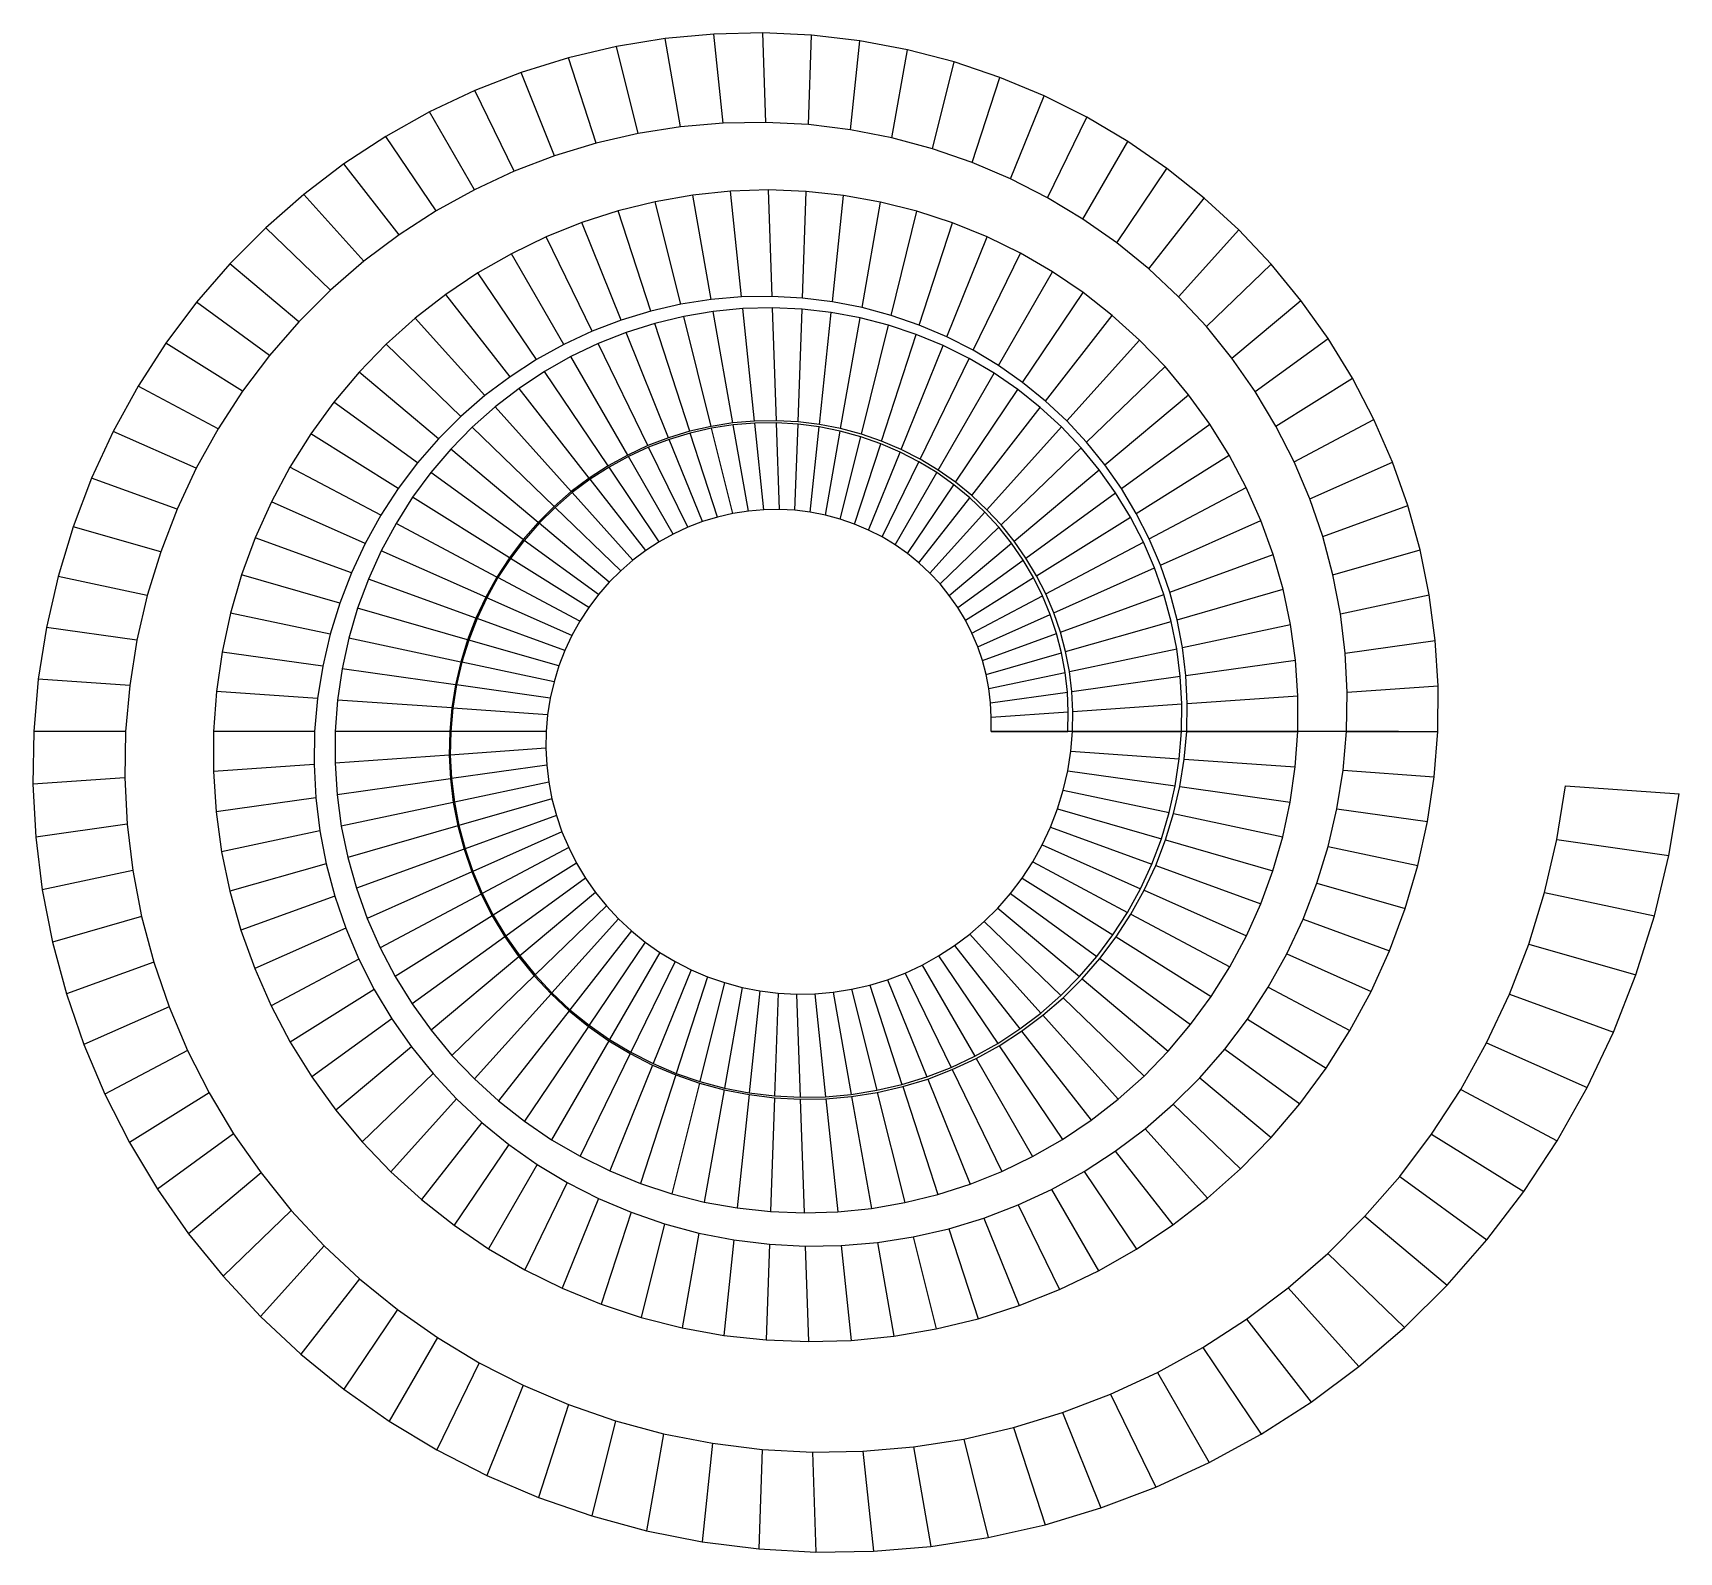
# Model space of a CAD drawing. Header units: metres. Extents: x -3.7 to 4.38, y -4.03 to 3.43.
import ezdxf

# ---------------------------------------------------------------- set-up
doc = ezdxf.new("R2010")
doc.units = ezdxf.units.M
for name, color, linetype in [('Fill', 3, 'CONTINUOUS'), ('Inner', 2, 'CONTINUOUS'), ('Outer', 1, 'CONTINUOUS')]:
    doc.layers.add(name, color=color, linetype=linetype)

msp = doc.modelspace()

# ---------------------------------------------------------------- linework, layer by layer
at = {"layer": 'Fill'}
for p, q in [((-0.5232, 2.9671), (-0.5995, 3.3997)), ((-0.3138, 2.9851), (-0.3597, 3.422)), ((-0.1044, 2.9886), (-0.1197, 3.4275)), ((0.104, 2.9774), (0.1193, 3.4164)), ((-0.7316, 2.9343), (-0.8379, 3.3607)), ((0.3103, 2.9519), (0.3562, 3.3887)), ((0.5135, 2.9121), (0.5898, 3.3448)), ((-1.1414, 2.825), (-1.3061, 3.2328)), ((-0.938, 2.8869), (-1.0739, 3.305)), ((0.7127, 2.8585), (0.819, 3.2849)), ((0.907, 2.7914), (1.0428, 3.2094)), ((-1.3406, 2.7487), (-1.5336, 3.1443)), ((1.0954, 2.7111), (1.2601, 3.1189)), ((-1.5348, 2.6584), (-1.755, 3.0398)), ((1.277, 2.6183), (1.4699, 3.0138)), ((-1.723, 2.5544), (-1.9694, 2.9198)), ((1.4511, 2.5134), (1.6713, 2.8947)), ((-1.9041, 2.4371), (-2.1756, 2.7847)), ((1.6169, 2.3971), (1.8632, 2.7624)), ((-2.0772, 2.3069), (-2.3726, 2.6351)), ((-0.5226, 2.0959), (-0.6481, 2.5995)), ((-0.3737, 2.1193), (-0.464, 2.6316)), ((-0.2241, 2.1322), (-0.2786, 2.6506)), ((-0.0745, 2.1347), (-0.0928, 2.6568)), ((0.0743, 2.1267), (0.0925, 2.6499)), ((0.2216, 2.1085), (0.2764, 2.6302)), ((0.3668, 2.0801), (0.4581, 2.5978)), ((1.7735, 2.27), (2.0449, 2.6174)), ((-0.67, 2.0621), (-0.83, 2.5545)), ((0.5091, 2.0418), (0.6365, 2.5529)), ((-2.2414, 2.1645), (-2.5594, 2.4715)), ((-0.9576, 1.9634), (-1.1836, 2.4267)), ((-0.8153, 2.0178), (-1.0088, 2.4969)), ((0.6478, 1.9938), (0.8109, 2.4958)), ((0.7824, 1.9365), (0.9805, 2.4269)), ((1.9203, 2.1328), (2.2156, 2.4607)), ((-1.0963, 1.8989), (-1.3535, 2.3443)), ((0.9122, 1.8702), (1.1445, 2.3465)), ((-2.3959, 2.0104), (-2.7349, 2.2948)), ((2.0567, 1.9862), (2.3744, 2.293)), ((-1.2307, 1.8246), (-1.5176, 2.25)), ((1.0365, 1.7953), (1.302, 2.2552)), ((-2.5398, 1.8452), (-2.8982, 2.1057)), ((-1.36, 1.7408), (-1.6752, 2.1442)), ((1.1549, 1.7122), (1.4524, 2.1533)), ((2.1821, 1.831), (2.5207, 2.1152)), ((-1.4837, 1.6478), (-1.8255, 2.0274)), ((-0.3733, 1.4971), (-0.5077, 2.0365)), ((-0.2669, 1.5138), (-0.3634, 2.0607)), ((-0.1601, 1.523), (-0.2181, 2.0748)), ((-0.0532, 1.5248), (-0.0726, 2.0786)), ((0.053, 1.5191), (0.0724, 2.0723)), ((0.1583, 1.506), (0.2161, 2.056)), ((0.262, 1.4858), (0.3579, 2.0297)), ((1.2668, 1.6214), (1.595, 2.0414)), ((-0.5823, 1.4413), (-0.7909, 1.9577)), ((-0.4786, 1.4729), (-0.6505, 2.0021)), ((0.3636, 1.4584), (0.4971, 1.9937)), ((0.4627, 1.4242), (0.633, 1.9481)), ((-2.6723, 1.6698), (-3.0486, 1.9049)), ((-1.601, 1.5461), (-1.9676, 1.9001)), ((-0.684, 1.4024), (-0.9283, 1.9034)), ((0.5589, 1.3832), (0.765, 1.8934)), ((1.3717, 1.5234), (1.729, 1.9202)), ((2.2959, 1.6681), (2.6539, 1.9282)), ((-0.7831, 1.3563), (-1.062, 1.8394)), ((0.6516, 1.3359), (0.8924, 1.8298)), ((1.4691, 1.4187), (1.8539, 1.7903)), ((-1.7113, 1.436), (-2.1008, 1.7628)), ((-0.8791, 1.3033), (-1.1912, 1.7661)), ((0.7404, 1.2824), (1.0147, 1.7576)), ((2.3977, 1.4982), (2.7734, 1.733)), ((-2.7927, 1.4849), (-3.185, 1.6935)), ((-1.8141, 1.318), (-2.2244, 1.6161)), ((-0.9715, 1.2434), (-1.3154, 1.6836)), ((0.8249, 1.223), (1.1313, 1.6773)), ((1.5586, 1.3079), (1.9692, 1.6524)), ((-1.0598, 1.177), (-1.4339, 1.5925)), ((0.9049, 1.1582), (1.2417, 1.5893)), ((-2.9003, 1.2913), (-3.3069, 1.4723)), ((-1.9088, 1.1927), (-2.3378, 1.4608)), ((-1.1436, 1.1043), (-1.546, 1.4929)), ((-0.3418, 1.0521), (-0.4758, 1.4642)), ((-0.2666, 1.0693), (-0.371, 1.4879)), ((-0.1907, 1.0813), (-0.2652, 1.5041)), ((-0.1143, 1.0879), (-0.159, 1.5128)), ((-0.038, 1.0891), (-0.0529, 1.5141)), ((0.0379, 1.0851), (0.0527, 1.508)), ((0.1131, 1.0757), (0.1571, 1.4946)), ((0.1871, 1.0613), (0.2599, 1.474)), ((0.9798, 1.0881), (1.3453, 1.4941)), ((1.6399, 1.1915), (2.0743, 1.5071)), ((2.4871, 1.3224), (2.8787, 1.5306)), ((-1.2224, 1.0257), (-1.6512, 1.3855)), ((-0.4886, 1.0017), (-0.6803, 1.3948)), ((-0.4159, 1.0295), (-0.579, 1.4332)), ((0.2597, 1.0417), (0.3606, 1.4463)), ((0.3305, 1.0173), (0.4587, 1.4119)), ((1.0494, 1.0133), (1.4417, 1.3923)), ((-1.9948, 1.0606), (-2.4404, 1.2976)), ((-0.6279, 0.9309), (-0.8747, 1.2968)), ((-0.5593, 0.9688), (-0.779, 1.3493)), ((0.3992, 0.988), (0.5538, 1.3708)), ((0.4654, 0.9542), (0.6454, 1.3234)), ((1.7126, 1.0702), (2.1688, 1.3552)), ((2.5636, 1.1414), (2.9693, 1.322)), ((-2.9944, 1.0899), (-3.4134, 1.2424)), ((-1.2958, 0.9415), (-1.7489, 1.2706)), ((-0.6939, 0.8882), (-0.9669, 1.2375)), ((0.5288, 0.916), (0.7332, 1.2699)), ((1.1133, 0.9342), (1.5305, 1.2843)), ((-1.3634, 0.8519), (-1.8386, 1.1489)), ((-0.757, 0.8407), (-1.055, 1.1717)), ((0.5892, 0.8736), (0.8166, 1.2106)), ((0.6463, 0.8273), (0.8953, 1.1459)), ((1.1714, 0.8511), (1.6113, 1.1707)), ((1.7765, 0.9446), (2.2522, 1.1975)), ((-2.0716, 0.9223), (-2.5316, 1.1271)), ((-0.8168, 0.7888), (-1.1386, 1.0995)), ((0.6998, 0.7772), (0.969, 1.0762)), ((1.2233, 0.7644), (1.6836, 1.0521)), ((2.6272, 0.9562), (3.045, 1.1083)), ((-3.0746, 0.8816), (-3.504, 1.0048)), ((-1.4248, 0.7576), (-1.9198, 1.0208)), ((-0.8731, 0.7326), (-1.2172, 1.0214)), ((0.7495, 0.7238), (1.0374, 1.0018)), ((1.8312, 0.8153), (2.3242, 1.0348)), ((-2.1389, 0.7785), (-2.6109, 0.9503)), ((-0.9256, 0.6725), (-1.2905, 0.9376)), ((0.7952, 0.6673), (1.1001, 0.9231)), ((1.2689, 0.6747), (1.7474, 0.9291)), ((2.6774, 0.7677), (3.1054, 0.8905)), ((-1.4797, 0.6588), (-1.9921, 0.8869)), ((-0.9739, 0.6085), (-1.3581, 0.8486)), ((0.8367, 0.6079), (1.157, 0.8406)), ((1.8765, 0.683), (2.3846, 0.8679)), ((-3.1404, 0.6675), (-3.5782, 0.7606)), ((-2.1962, 0.6297), (-2.6778, 0.7679)), ((-1.5278, 0.5561), (-2.055, 0.748)), ((-1.0177, 0.5411), (-1.4195, 0.7547)), ((0.8738, 0.546), (1.2077, 0.7547)), ((1.308, 0.5823), (1.8021, 0.8024)), ((-1.0569, 0.4706), (-1.4743, 0.6564)), ((0.9064, 0.4819), (1.2521, 0.6658)), ((1.3404, 0.4879), (1.8478, 0.6725)), ((1.9125, 0.5484), (2.433, 0.6976)), ((2.7143, 0.5769), (3.1504, 0.6696)), ((-2.2431, 0.4768), (-2.732, 0.5807)), ((-1.5687, 0.4498), (-2.1082, 0.6045)), ((0.9343, 0.416), (1.2901, 0.5744)), ((-3.1912, 0.4485), (-3.6353, 0.5109)), ((-1.0913, 0.3972), (-1.5224, 0.5541)), ((1.366, 0.3917), (1.8841, 0.5403)), ((1.9388, 0.4121), (2.4693, 0.5249)), ((-1.6022, 0.3406), (-2.1514, 0.4573)), ((-1.1205, 0.3213), (-1.5633, 0.4483)), ((0.9574, 0.3485), (1.3214, 0.4809)), ((1.3849, 0.2944), (1.9111, 0.4062)), ((2.7377, 0.3848), (3.1799, 0.4469)), ((-2.2794, 0.3204), (-2.7732, 0.3897)), ((-1.1445, 0.2433), (-1.5969, 0.3394)), ((0.9757, 0.2798), (1.346, 0.3859)), ((1.9555, 0.2748), (2.4934, 0.3504)), ((-3.2267, 0.2256), (-3.6751, 0.257)), ((-1.6282, 0.2288), (-2.1843, 0.307)), ((0.9892, 0.2103), (1.3638, 0.2899)), ((1.3968, 0.1963), (1.9285, 0.271)), ((-2.3048, 0.1612), (-2.801, 0.1959)), ((-1.163, 0.1634), (-1.6228, 0.2281)), ((0.9977, 0.1402), (1.3748, 0.1932)), ((1.9625, 0.1372), (2.5053, 0.1752)), ((2.7476, 0.1921), (3.1937, 0.2233)), ((-1.6463, 0.1151), (-2.2067, 0.1543)), ((-1.1759, 0.0822), (-1.641, 0.1148)), ((1.0013, 0.07), (1.379, 0.0964)), ((1.4018, 0.098), (1.9364, 0.1354)), ((-3.2467, 0), (-3.6972, 0)), ((-2.3191, 0), (-2.8152, 0)), ((-1.6565, 0), (-2.2184, 0)), ((-1.1832, 0), (-1.6513, 0)), ((1, 0), (1.3765, 0)), ((1.4, 0), (1.9348, 0)), ((1.96, 0), (2.5049, 0)), ((2.744, 0), (3.1919, 0)), ((-1.6587, -0.116), (-2.2192, -0.1552)), ((-1.1848, -0.0828), (-1.6535, -0.1156)), ((1.3914, -0.0973), (1.9238, -0.1345)), ((1.9479, -0.1362), (2.4923, -0.1743)), ((-3.251, -0.2273), (-3.7015, -0.2588)), ((-2.3221, -0.1624), (-2.8158, -0.1969)), ((-1.6527, -0.2323), (-2.2093, -0.3105)), ((-1.1805, -0.1659), (-1.6476, -0.2316)), ((1.376, -0.1934), (1.9035, -0.2675)), ((2.7271, -0.1907), (3.1747, -0.222)), ((-1.1704, -0.2488), (-1.6335, -0.3472)), ((1.3541, -0.2878), (1.874, -0.3983)), ((1.9265, -0.2707), (2.4676, -0.3468)), ((3.8179, -0.267), (4.376, -0.306)), ((-2.3138, -0.3252), (-2.8026, -0.3939)), ((-1.6386, -0.3483), (-2.1884, -0.4652)), ((-1.1545, -0.3311), (-1.6114, -0.462)), ((1.3258, -0.3802), (1.8356, -0.5263)), ((1.8958, -0.403), (2.4311, -0.5167)), ((2.6971, -0.379), (3.1421, -0.4416)), ((-3.2393, -0.4553), (-3.6876, -0.5183)), ((-1.6163, -0.4635), (-2.1566, -0.6184)), ((-1.1328, -0.4123), (-1.5811, -0.5755)), ((1.2912, -0.47), (1.7884, -0.6509)), ((-2.294, -0.4876), (-2.7757, -0.59)), ((-1.1054, -0.4922), (-1.5428, -0.6869)), ((1.2506, -0.5568), (1.7329, -0.7715)), ((1.8561, -0.5322), (2.3829, -0.6833)), ((2.6541, -0.5641), (3.0945, -0.6577)), ((3.7759, -0.5307), (4.3258, -0.608)), ((-1.586, -0.5772), (-2.1142, -0.7695)), ((-1.0724, -0.5702), (-1.4967, -0.7958)), ((-1.0339, -0.646), (-1.4429, -0.9016)), ((1.2042, -0.6403), (1.6693, -0.8876)), ((-3.2116, -0.6826), (-3.6556, -0.777)), ((-2.2629, -0.6489), (-2.735, -0.7843)), ((-1.5476, -0.689), (-2.0611, -0.9177)), ((-0.99, -0.7193), (-1.3815, -1.0037)), ((1.1523, -0.72), (1.5979, -0.9985)), ((1.8077, -0.6579), (2.3233, -0.8456)), ((-1.5014, -0.7983), (-1.9976, -1.0622)), ((-0.9409, -0.7895), (-1.313, -1.1017)), ((1.0951, -0.7957), (1.5193, -1.1038)), ((1.7508, -0.7795), (2.2528, -1.003)), ((2.5986, -0.7451), (3.0321, -0.8694)), ((3.7157, -0.7898), (4.2551, -0.9044)), ((-2.2204, -0.8081), (-2.6808, -0.9757)), ((-0.8869, -0.8564), (-1.2374, -1.195)), ((1.0331, -0.8669), (1.4337, -1.2031)), ((-3.168, -0.9084), (-3.6056, -1.0339)), ((-2.1667, -0.9647), (-2.6132, -1.1635)), ((-1.4474, -0.9045), (-1.924, -1.2023)), ((-0.8281, -0.9196), (-1.1553, -1.2831)), ((0.9665, -0.9333), (1.3418, -1.2957)), ((1.6859, -0.8964), (2.1716, -1.1547)), ((2.5308, -0.9211), (2.9553, -1.0757)), ((-1.386, -1.007), (-1.8406, -1.3372)), ((-0.7647, -0.9788), (-1.0668, -1.3655)), ((-0.6972, -1.0336), (-0.9725, -1.4418)), ((0.8957, -0.9948), (1.2439, -1.3815)), ((1.6132, -1.008), (2.0803, -1.2999)), ((3.638, -1.0432), (4.1643, -1.1941)), ((-2.1019, -1.1176), (-2.5324, -1.3465)), ((-1.3173, -1.1053), (-1.7476, -1.4664)), ((-0.6257, -1.0838), (-0.8727, -1.5116)), ((-0.5507, -1.129), (-0.7679, -1.5744)), ((0.7429, -1.1015), (1.0325, -1.5307)), ((0.821, -1.0509), (1.1406, -1.4599)), ((1.5332, -1.1139), (1.9794, -1.4381)), ((2.4512, -1.0913), (2.8647, -1.2754)), ((-3.1085, -1.1314), (-3.5375, -1.2875)), ((-1.2416, -1.199), (-1.6456, -1.5892)), ((-0.4723, -1.169), (-0.6586, -1.63)), ((-0.3911, -1.2036), (-0.5452, -1.6779)), ((0.5781, -1.1852), (0.8038, -1.6481)), ((0.6618, -1.1463), (0.92, -1.5935)), ((-2.0264, -1.2662), (-2.4388, -1.5239)), ((-1.1593, -1.2875), (-1.535, -1.7048)), ((-0.3073, -1.2326), (-0.4283, -1.718)), ((-0.2214, -1.2557), (-0.3086, -1.7499)), ((-0.1338, -1.2728), (-0.1864, -1.7734)), ((-0.0448, -1.2839), (-0.0625, -1.7884)), ((0.045, -1.2887), (0.0627, -1.7947)), ((0.1353, -1.2872), (0.1884, -1.7923)), ((0.2256, -1.2794), (0.314, -1.781)), ((0.3155, -1.2653), (0.439, -1.7609)), ((0.4045, -1.2448), (0.5627, -1.7319)), ((0.4922, -1.2181), (0.6846, -1.6943)), ((1.4464, -1.2136), (1.8693, -1.5685)), ((2.3602, -1.255), (2.7607, -1.4679)), ((3.5431, -1.2896), (4.054, -1.4755)), ((-3.0333, -1.3505), (-3.4516, -1.5368)), ((-1.0706, -1.3704), (-1.4162, -1.8127)), ((1.3531, -1.3067), (1.7507, -1.6907)), ((-1.9404, -1.4098), (-2.3328, -1.6949)), ((-0.9761, -1.4471), (-1.2898, -1.9123)), ((1.254, -1.3927), (1.6242, -1.8039)), ((2.2585, -1.4113), (2.6438, -1.6521)), ((-0.876, -1.5173), (-1.1565, -2.0031)), ((1.1495, -1.4712), (1.4905, -1.9078)), ((3.4316, -1.5279), (3.9249, -1.7475)), ((-2.9427, -1.5647), (-3.3483, -1.7803)), ((-1.8442, -1.5475), (-2.2149, -1.8585)), ((-0.7709, -1.5806), (-1.0167, -2.0845)), ((0.9266, -1.6048), (1.2041, -2.0856)), ((1.0401, -1.5421), (1.3502, -2.0018)), ((2.1465, -1.5595), (2.5149, -1.8271)), ((-1.7383, -1.6786), (-2.0854, -2.0139)), ((-0.6613, -1.6367), (-0.8712, -2.1562)), ((-0.5475, -1.6851), (-0.7206, -2.2178)), ((0.8093, -1.6593), (1.0529, -2.1587)), ((-2.837, -1.7727), (-3.2278, -2.0169)), ((-0.4302, -1.7256), (-0.5657, -2.2688)), ((-0.31, -1.758), (-0.4071, -2.309)), ((0.4417, -1.7714), (0.5764, -2.3119)), ((0.5663, -1.7428), (0.7383, -2.2721)), ((0.689, -1.7054), (0.8973, -2.221)), ((2.0249, -1.6991), (2.3744, -1.9924)), ((3.3043, -1.7569), (3.7779, -2.0087)), ((-1.623, -1.8025), (-1.9451, -2.1603)), ((-0.1873, -1.782), (-0.2457, -2.338)), ((-0.0628, -1.7974), (-0.0823, -2.3558)), ((0.063, -1.8041), (0.0825, -2.3622)), ((0.1894, -1.8021), (0.2477, -2.357)), ((0.3158, -1.7912), (0.4126, -2.3402)), ((1.8943, -1.8293), (2.2232, -2.1469)), ((-1.4989, -1.9185), (-1.7945, -2.2969)), ((-2.7166, -1.9737), (-3.0906, -2.2455)), ((1.7555, -1.9497), (2.0621, -2.2902)), ((3.1619, -1.9758), (3.6137, -2.2581)), ((-1.3665, -2.0259), (-1.6344, -2.4231)), ((1.6092, -2.0597), (1.8919, -2.4215)), ((-2.5819, -2.1665), (-2.9373, -2.4647)), ((-1.2264, -2.1242), (-1.4654, -2.5381)), ((1.4562, -2.1589), (1.7135, -2.5403)), ((-1.0793, -2.2129), (-1.2882, -2.6413)), ((1.2972, -2.2468), (1.5277, -2.6461)), ((3.0051, -2.1833), (3.4333, -2.4944)), ((-0.9258, -2.2913), (-1.1039, -2.7322)), ((1.133, -2.3231), (1.3356, -2.7385)), ((-2.4336, -2.3501), (-2.7685, -2.6735)), ((-0.7665, -2.3591), (-0.9131, -2.8102)), ((-0.6023, -2.4159), (-0.7168, -2.875)), ((0.9646, -2.3875), (1.1381, -2.817)), ((2.8348, -2.3787), (3.2377, -2.7167)), ((-0.434, -2.4612), (-0.5159, -2.926)), ((-0.2622, -2.4948), (-0.3114, -2.9631)), ((0.6183, -2.4799), (0.7309, -2.9314)), ((0.7928, -2.4399), (0.9362, -2.8814)), ((-2.2722, -2.5235), (-2.5849, -2.8708)), ((-0.0879, -2.5164), (-0.1043, -2.9858)), ((0.0882, -2.5258), (0.1046, -2.9941)), ((0.2652, -2.5229), (0.314, -2.9879)), ((0.4422, -2.5076), (0.5232, -2.967)), ((2.6521, -2.5611), (3.028, -2.9241)), ((-2.0984, -2.6859), (-2.3873, -3.0556)), ((2.4578, -2.7296), (2.8052, -3.1155)), ((-1.9131, -2.8363), (-2.1765, -3.2268)), ((2.2529, -2.8836), (2.5707, -3.2903)), ((-1.717, -2.9739), (-1.9535, -3.3835)), ((2.0387, -3.0224), (2.3255, -3.4477)), ((-1.511, -3.098), (-1.7192, -3.5249)), ((1.816, -3.1455), (2.071, -3.5871)), ((-1.2961, -3.2079), (-1.4747, -3.6501)), ((-1.0731, -3.3028), (-1.2212, -3.7585)), ((1.5863, -3.2523), (1.8085, -3.708)), ((-0.8433, -3.3822), (-0.9597, -3.8492)), ((1.3505, -3.3425), (1.5393, -3.8099)), ((-0.6076, -3.4457), (-0.6915, -3.9219)), ((0.8656, -3.4719), (0.9862, -3.9556)), ((1.1099, -3.4158), (1.2648, -3.8925)), ((-0.3671, -3.4927), (-0.4179, -3.9759)), ((-0.123, -3.5229), (-0.1401, -4.0109)), ((0.1235, -3.5361), (0.1406, -4.0266)), ((0.3712, -3.5321), (0.4228, -4.0226)), ((0.619, -3.5107), (0.7051, -3.999))]:
    msp.add_line(p, q, dxfattribs=at)
at = {"layer": 'Inner'}
for p, q in [((-0.7316, 2.9343), (-0.938, 2.8869)), ((-0.5232, 2.9671), (-0.7316, 2.9343)), ((-0.3138, 2.9851), (-0.5232, 2.9671)), ((-0.1044, 2.9886), (-0.3138, 2.9851)), ((0.104, 2.9774), (-0.1044, 2.9886)), ((0.3103, 2.9519), (0.104, 2.9774)), ((0.5135, 2.9121), (0.3103, 2.9519)), ((0.7127, 2.8585), (0.5135, 2.9121)), ((-0.938, 2.8869), (-1.1414, 2.825)), ((0.907, 2.7914), (0.7127, 2.8585)), ((-1.3406, 2.7487), (-1.5348, 2.6584)), ((-1.1414, 2.825), (-1.3406, 2.7487)), ((1.0954, 2.7111), (0.907, 2.7914)), ((1.277, 2.6183), (1.0954, 2.7111)), ((-1.5348, 2.6584), (-1.723, 2.5544)), ((1.4511, 2.5134), (1.277, 2.6183)), ((-1.723, 2.5544), (-1.9041, 2.4371)), ((1.6169, 2.3971), (1.4511, 2.5134)), ((-1.9041, 2.4371), (-2.0772, 2.3069)), ((1.7735, 2.27), (1.6169, 2.3971)), ((-2.0772, 2.3069), (-2.2414, 2.1645)), ((1.9203, 2.1328), (1.7735, 2.27)), ((-2.2414, 2.1645), (-2.3959, 2.0104)), ((-0.3737, 2.1193), (-0.5226, 2.0959)), ((-0.2241, 2.1322), (-0.3737, 2.1193)), ((-0.0745, 2.1347), (-0.2241, 2.1322)), ((0.0743, 2.1267), (-0.0745, 2.1347)), ((0.2216, 2.1085), (0.0743, 2.1267)), ((0.3668, 2.0801), (0.2216, 2.1085)), ((2.0567, 1.9862), (1.9203, 2.1328)), ((-0.67, 2.0621), (-0.8153, 2.0178)), ((-0.5226, 2.0959), (-0.67, 2.0621)), ((0.5091, 2.0418), (0.3668, 2.0801)), ((0.6478, 1.9938), (0.5091, 2.0418)), ((-2.3959, 2.0104), (-2.5398, 1.8452)), ((-0.9576, 1.9634), (-1.0963, 1.8989)), ((-0.8153, 2.0178), (-0.9576, 1.9634)), ((0.7824, 1.9365), (0.6478, 1.9938)), ((2.1821, 1.831), (2.0567, 1.9862)), ((-1.0963, 1.8989), (-1.2307, 1.8246)), ((0.9122, 1.8702), (0.7824, 1.9365)), ((1.0365, 1.7953), (0.9122, 1.8702)), ((-2.5398, 1.8452), (-2.6723, 1.6698)), ((-1.2307, 1.8246), (-1.36, 1.7408)), ((1.1549, 1.7122), (1.0365, 1.7953)), ((2.2959, 1.6681), (2.1821, 1.831)), ((-1.36, 1.7408), (-1.4837, 1.6478)), ((1.2668, 1.6214), (1.1549, 1.7122)), ((-2.6723, 1.6698), (-2.7927, 1.4849)), ((-1.4837, 1.6478), (-1.601, 1.5461)), ((1.3717, 1.5234), (1.2668, 1.6214)), ((2.3977, 1.4982), (2.2959, 1.6681)), ((-1.601, 1.5461), (-1.7113, 1.436)), ((-2.7927, 1.4849), (-2.9003, 1.2913)), ((-0.4786, 1.4729), (-0.5823, 1.4413)), ((-0.3733, 1.4971), (-0.4786, 1.4729)), ((-0.2669, 1.5138), (-0.3733, 1.4971)), ((-0.1601, 1.523), (-0.2669, 1.5138)), ((-0.0532, 1.5248), (-0.1601, 1.523)), ((0.053, 1.5191), (-0.0532, 1.5248)), ((0.1583, 1.506), (0.053, 1.5191)), ((0.262, 1.4858), (0.1583, 1.506)), ((0.3636, 1.4584), (0.262, 1.4858)), ((0.4627, 1.4242), (0.3636, 1.4584)), ((1.4691, 1.4187), (1.3717, 1.5234)), ((2.4871, 1.3224), (2.3977, 1.4982)), ((-1.7113, 1.436), (-1.8141, 1.318)), ((-0.684, 1.4024), (-0.7831, 1.3563)), ((-0.5823, 1.4413), (-0.684, 1.4024)), ((0.5589, 1.3832), (0.4627, 1.4242)), ((0.6516, 1.3359), (0.5589, 1.3832)), ((1.5586, 1.3079), (1.4691, 1.4187)), ((-1.8141, 1.318), (-1.9088, 1.1927)), ((-0.8791, 1.3033), (-0.9715, 1.2434)), ((-0.7831, 1.3563), (-0.8791, 1.3033)), ((0.7404, 1.2824), (0.6516, 1.3359)), ((1.6399, 1.1915), (1.5586, 1.3079)), ((2.5636, 1.1414), (2.4871, 1.3224)), ((-2.9003, 1.2913), (-2.9944, 1.0899)), ((-0.9715, 1.2434), (-1.0598, 1.177)), ((0.8249, 1.223), (0.7404, 1.2824)), ((0.9049, 1.1582), (0.8249, 1.223)), ((-1.9088, 1.1927), (-1.9948, 1.0606)), ((-1.0598, 1.177), (-1.1436, 1.1043)), ((0.9798, 1.0881), (0.9049, 1.1582)), ((1.7126, 1.0702), (1.6399, 1.1915)), ((2.6272, 0.9562), (2.5636, 1.1414)), ((-2.9944, 1.0899), (-3.0746, 0.8816)), ((-1.9948, 1.0606), (-2.0716, 0.9223)), ((-1.1436, 1.1043), (-1.2224, 1.0257)), ((-0.3418, 1.0521), (-0.4159, 1.0295)), ((-0.2666, 1.0693), (-0.3418, 1.0521)), ((-0.1907, 1.0813), (-0.2666, 1.0693)), ((-0.1143, 1.0879), (-0.1907, 1.0813)), ((-0.038, 1.0891), (-0.1143, 1.0879)), ((0.0379, 1.0851), (-0.038, 1.0891)), ((0.1131, 1.0757), (0.0379, 1.0851)), ((0.1871, 1.0613), (0.1131, 1.0757)), ((0.2597, 1.0417), (0.1871, 1.0613)), ((1.0494, 1.0133), (0.9798, 1.0881)), ((1.7765, 0.9446), (1.7126, 1.0702)), ((-1.2224, 1.0257), (-1.2958, 0.9415)), ((-0.4886, 1.0017), (-0.5593, 0.9688)), ((-0.4159, 1.0295), (-0.4886, 1.0017)), ((0.3305, 1.0173), (0.2597, 1.0417)), ((0.3992, 0.988), (0.3305, 1.0173)), ((0.4654, 0.9542), (0.3992, 0.988)), ((1.1133, 0.9342), (1.0494, 1.0133)), ((-2.0716, 0.9223), (-2.1389, 0.7785)), ((-1.2958, 0.9415), (-1.3634, 0.8519)), ((-0.6279, 0.9309), (-0.6939, 0.8882)), ((-0.5593, 0.9688), (-0.6279, 0.9309)), ((0.5288, 0.916), (0.4654, 0.9542)), ((0.5892, 0.8736), (0.5288, 0.916)), ((1.1714, 0.8511), (1.1133, 0.9342)), ((1.8312, 0.8153), (1.7765, 0.9446)), ((2.6774, 0.7677), (2.6272, 0.9562)), ((-3.0746, 0.8816), (-3.1404, 0.6675)), ((-1.3634, 0.8519), (-1.4248, 0.7576)), ((-0.757, 0.8407), (-0.8168, 0.7888)), ((-0.6939, 0.8882), (-0.757, 0.8407)), ((0.6463, 0.8273), (0.5892, 0.8736)), ((0.6998, 0.7772), (0.6463, 0.8273)), ((1.2233, 0.7644), (1.1714, 0.8511)), ((1.8765, 0.683), (1.8312, 0.8153)), ((-2.1389, 0.7785), (-2.1962, 0.6297)), ((-1.4248, 0.7576), (-1.4797, 0.6588)), ((-0.8731, 0.7326), (-0.9256, 0.6725)), ((-0.8168, 0.7888), (-0.8731, 0.7326)), ((0.7495, 0.7238), (0.6998, 0.7772)), ((1.2689, 0.6747), (1.2233, 0.7644)), ((2.7143, 0.5769), (2.6774, 0.7677)), ((-3.1404, 0.6675), (-3.1912, 0.4485)), ((-1.4797, 0.6588), (-1.5278, 0.5561)), ((-0.9256, 0.6725), (-0.9739, 0.6085)), ((0.7952, 0.6673), (0.7495, 0.7238)), ((0.8367, 0.6079), (0.7952, 0.6673)), ((1.308, 0.5823), (1.2689, 0.6747)), ((1.9125, 0.5484), (1.8765, 0.683)), ((-2.1962, 0.6297), (-2.2431, 0.4768)), ((-0.9739, 0.6085), (-1.0177, 0.5411)), ((0.8738, 0.546), (0.8367, 0.6079)), ((1.3404, 0.4879), (1.308, 0.5823)), ((2.7377, 0.3848), (2.7143, 0.5769)), ((-1.5278, 0.5561), (-1.5687, 0.4498)), ((-1.0177, 0.5411), (-1.0569, 0.4706)), ((0.9064, 0.4819), (0.8738, 0.546)), ((1.366, 0.3917), (1.3404, 0.4879)), ((1.9388, 0.4121), (1.9125, 0.5484)), ((-3.1912, 0.4485), (-3.2267, 0.2256)), ((-2.2431, 0.4768), (-2.2794, 0.3204)), ((-1.5687, 0.4498), (-1.6022, 0.3406)), ((-1.0569, 0.4706), (-1.0913, 0.3972)), ((0.9343, 0.416), (0.9064, 0.4819)), ((0.9574, 0.3485), (0.9343, 0.416)), ((1.9555, 0.2748), (1.9388, 0.4121)), ((-1.6022, 0.3406), (-1.6282, 0.2288)), ((-1.0913, 0.3972), (-1.1205, 0.3213)), ((0.9757, 0.2798), (0.9574, 0.3485)), ((1.3849, 0.2944), (1.366, 0.3917)), ((2.7476, 0.1921), (2.7377, 0.3848)), ((-2.2794, 0.3204), (-2.3048, 0.1612)), ((-1.1445, 0.2433), (-1.163, 0.1634)), ((-1.1205, 0.3213), (-1.1445, 0.2433)), ((0.9892, 0.2103), (0.9757, 0.2798)), ((1.3968, 0.1963), (1.3849, 0.2944)), ((1.9625, 0.1372), (1.9555, 0.2748)), ((-3.2267, 0.2256), (-3.2467, 0)), ((-1.6282, 0.2288), (-1.6463, 0.1151)), ((-1.163, 0.1634), (-1.1759, 0.0822)), ((0.9977, 0.1402), (0.9892, 0.2103)), ((1.4018, 0.098), (1.3968, 0.1963)), ((2.744, 0), (2.7476, 0.1921)), ((-2.3048, 0.1612), (-2.3191, 0)), ((-1.6463, 0.1151), (-1.6565, 0)), ((-1.1759, 0.0822), (-1.1832, 0)), ((1.0013, 0.07), (0.9977, 0.1402)), ((1.4, 0), (1.4018, 0.098)), ((1.96, 0), (1.9625, 0.1372)), ((-3.2467, 0), (-3.251, -0.2273)), ((-2.3191, 0), (-2.3221, -0.1624)), ((-1.6565, 0), (-1.6587, -0.116)), ((-1.1832, 0), (-1.1848, -0.0828)), ((1, 0), (1.0013, 0.07)), ((3, 0), (1, 0)), ((1.3914, -0.0973), (1.4, 0)), ((1.9479, -0.1362), (1.96, 0)), ((2.7271, -0.1907), (2.744, 0)), ((-1.6587, -0.116), (-1.6527, -0.2323)), ((-1.1848, -0.0828), (-1.1805, -0.1659)), ((1.376, -0.1934), (1.3914, -0.0973)), ((1.9265, -0.2707), (1.9479, -0.1362)), ((-3.251, -0.2273), (-3.2393, -0.4553)), ((-2.3221, -0.1624), (-2.3138, -0.3252)), ((-1.6527, -0.2323), (-1.6386, -0.3483)), ((-1.1805, -0.1659), (-1.1704, -0.2488)), ((1.3541, -0.2878), (1.376, -0.1934)), ((2.6971, -0.379), (2.7271, -0.1907)), ((-1.1704, -0.2488), (-1.1545, -0.3311)), ((1.3258, -0.3802), (1.3541, -0.2878)), ((1.8958, -0.403), (1.9265, -0.2707)), ((3.7759, -0.5307), (3.8179, -0.267)), ((-2.3138, -0.3252), (-2.294, -0.4876)), ((-1.6386, -0.3483), (-1.6163, -0.4635)), ((-1.1545, -0.3311), (-1.1328, -0.4123)), ((1.2912, -0.47), (1.3258, -0.3802)), ((1.8561, -0.5322), (1.8958, -0.403)), ((2.6541, -0.5641), (2.6971, -0.379)), ((-3.2393, -0.4553), (-3.2116, -0.6826)), ((-1.6163, -0.4635), (-1.586, -0.5772)), ((-1.1328, -0.4123), (-1.1054, -0.4922)), ((1.2506, -0.5568), (1.2912, -0.47)), ((-2.294, -0.4876), (-2.2629, -0.6489)), ((-1.1054, -0.4922), (-1.0724, -0.5702)), ((1.2042, -0.6403), (1.2506, -0.5568)), ((1.8077, -0.6579), (1.8561, -0.5322)), ((2.5986, -0.7451), (2.6541, -0.5641)), ((3.7157, -0.7898), (3.7759, -0.5307)), ((-1.586, -0.5772), (-1.5476, -0.689)), ((-1.0724, -0.5702), (-1.0339, -0.646)), ((-1.0339, -0.646), (-0.99, -0.7193)), ((1.1523, -0.72), (1.2042, -0.6403)), ((-3.2116, -0.6826), (-3.168, -0.9084)), ((-2.2629, -0.6489), (-2.2204, -0.8081)), ((-1.5476, -0.689), (-1.5014, -0.7983)), ((-0.99, -0.7193), (-0.9409, -0.7895)), ((1.0951, -0.7957), (1.1523, -0.72)), ((1.7508, -0.7795), (1.8077, -0.6579)), ((-1.5014, -0.7983), (-1.4474, -0.9045)), ((-0.9409, -0.7895), (-0.8869, -0.8564)), ((1.0331, -0.8669), (1.0951, -0.7957)), ((1.6859, -0.8964), (1.7508, -0.7795)), ((2.5308, -0.9211), (2.5986, -0.7451)), ((3.638, -1.0432), (3.7157, -0.7898)), ((-2.2204, -0.8081), (-2.1667, -0.9647)), ((-0.8869, -0.8564), (-0.8281, -0.9196)), ((0.9665, -0.9333), (1.0331, -0.8669)), ((-3.168, -0.9084), (-3.1085, -1.1314)), ((-2.1667, -0.9647), (-2.1019, -1.1176)), ((-1.4474, -0.9045), (-1.386, -1.007)), ((-0.8281, -0.9196), (-0.7647, -0.9788)), ((0.8957, -0.9948), (0.9665, -0.9333)), ((1.6132, -1.008), (1.6859, -0.8964)), ((2.4512, -1.0913), (2.5308, -0.9211)), ((-1.386, -1.007), (-1.3173, -1.1053)), ((-0.7647, -0.9788), (-0.6972, -1.0336)), ((-0.6972, -1.0336), (-0.6257, -1.0838)), ((0.821, -1.0509), (0.8957, -0.9948)), ((1.5332, -1.1139), (1.6132, -1.008)), ((3.5431, -1.2896), (3.638, -1.0432)), ((-2.1019, -1.1176), (-2.0264, -1.2662)), ((-1.3173, -1.1053), (-1.2416, -1.199)), ((-0.6257, -1.0838), (-0.5507, -1.129)), ((-0.5507, -1.129), (-0.4723, -1.169)), ((0.6618, -1.1463), (0.7429, -1.1015)), ((0.7429, -1.1015), (0.821, -1.0509)), ((1.4464, -1.2136), (1.5332, -1.1139)), ((2.3602, -1.255), (2.4512, -1.0913)), ((-3.1085, -1.1314), (-3.0333, -1.3505)), ((-1.2416, -1.199), (-1.1593, -1.2875)), ((-0.4723, -1.169), (-0.3911, -1.2036)), ((-0.3911, -1.2036), (-0.3073, -1.2326)), ((0.4922, -1.2181), (0.5781, -1.1852)), ((0.5781, -1.1852), (0.6618, -1.1463)), ((-2.0264, -1.2662), (-1.9404, -1.4098)), ((-1.1593, -1.2875), (-1.0706, -1.3704)), ((-0.3073, -1.2326), (-0.2214, -1.2557)), ((-0.2214, -1.2557), (-0.1338, -1.2728)), ((-0.1338, -1.2728), (-0.0448, -1.2839)), ((-0.0448, -1.2839), (0.045, -1.2887)), ((0.045, -1.2887), (0.1353, -1.2872)), ((0.1353, -1.2872), (0.2256, -1.2794)), ((0.2256, -1.2794), (0.3155, -1.2653)), ((0.3155, -1.2653), (0.4045, -1.2448)), ((0.4045, -1.2448), (0.4922, -1.2181)), ((1.3531, -1.3067), (1.4464, -1.2136)), ((2.2585, -1.4113), (2.3602, -1.255)), ((3.4316, -1.5279), (3.5431, -1.2896)), ((-3.0333, -1.3505), (-2.9427, -1.5647)), ((-1.0706, -1.3704), (-0.9761, -1.4471)), ((1.254, -1.3927), (1.3531, -1.3067)), ((-1.9404, -1.4098), (-1.8442, -1.5475)), ((-0.9761, -1.4471), (-0.876, -1.5173)), ((1.1495, -1.4712), (1.254, -1.3927)), ((2.1465, -1.5595), (2.2585, -1.4113)), ((-0.876, -1.5173), (-0.7709, -1.5806)), ((1.0401, -1.5421), (1.1495, -1.4712)), ((3.3043, -1.7569), (3.4316, -1.5279)), ((-2.9427, -1.5647), (-2.837, -1.7727)), ((-1.8442, -1.5475), (-1.7383, -1.6786)), ((-0.7709, -1.5806), (-0.6613, -1.6367)), ((0.8093, -1.6593), (0.9266, -1.6048)), ((0.9266, -1.6048), (1.0401, -1.5421)), ((2.0249, -1.6991), (2.1465, -1.5595)), ((-1.7383, -1.6786), (-1.623, -1.8025)), ((-0.6613, -1.6367), (-0.5475, -1.6851)), ((-0.5475, -1.6851), (-0.4302, -1.7256)), ((0.689, -1.7054), (0.8093, -1.6593)), ((-2.837, -1.7727), (-2.7166, -1.9737)), ((-0.4302, -1.7256), (-0.31, -1.758)), ((-0.31, -1.758), (-0.1873, -1.782)), ((0.3158, -1.7912), (0.4417, -1.7714)), ((0.4417, -1.7714), (0.5663, -1.7428)), ((0.5663, -1.7428), (0.689, -1.7054)), ((1.8943, -1.8293), (2.0249, -1.6991)), ((3.1619, -1.9758), (3.3043, -1.7569)), ((-1.623, -1.8025), (-1.4989, -1.9185)), ((-0.1873, -1.782), (-0.0628, -1.7974)), ((-0.0628, -1.7974), (0.063, -1.8041)), ((0.063, -1.8041), (0.1894, -1.8021)), ((0.1894, -1.8021), (0.3158, -1.7912)), ((1.7555, -1.9497), (1.8943, -1.8293)), ((-1.4989, -1.9185), (-1.3665, -2.0259)), ((-2.7166, -1.9737), (-2.5819, -2.1665)), ((1.6092, -2.0597), (1.7555, -1.9497)), ((3.0051, -2.1833), (3.1619, -1.9758)), ((-1.3665, -2.0259), (-1.2264, -2.1242)), ((1.4562, -2.1589), (1.6092, -2.0597)), ((-2.5819, -2.1665), (-2.4336, -2.3501)), ((-1.2264, -2.1242), (-1.0793, -2.2129)), ((1.2972, -2.2468), (1.4562, -2.1589)), ((-1.0793, -2.2129), (-0.9258, -2.2913)), ((1.133, -2.3231), (1.2972, -2.2468)), ((2.8348, -2.3787), (3.0051, -2.1833)), ((-0.9258, -2.2913), (-0.7665, -2.3591)), ((0.9646, -2.3875), (1.133, -2.3231)), ((-2.4336, -2.3501), (-2.2722, -2.5235)), ((-0.7665, -2.3591), (-0.6023, -2.4159)), ((-0.6023, -2.4159), (-0.434, -2.4612)), ((0.7928, -2.4399), (0.9646, -2.3875)), ((2.6521, -2.5611), (2.8348, -2.3787)), ((-0.434, -2.4612), (-0.2622, -2.4948)), ((-0.2622, -2.4948), (-0.0879, -2.5164)), ((0.4422, -2.5076), (0.6183, -2.4799)), ((0.6183, -2.4799), (0.7928, -2.4399)), ((-2.2722, -2.5235), (-2.0984, -2.6859)), ((-0.0879, -2.5164), (0.0882, -2.5258)), ((0.0882, -2.5258), (0.2652, -2.5229)), ((0.2652, -2.5229), (0.4422, -2.5076)), ((2.4578, -2.7296), (2.6521, -2.5611)), ((-2.0984, -2.6859), (-1.9131, -2.8363)), ((2.2529, -2.8836), (2.4578, -2.7296)), ((-1.9131, -2.8363), (-1.717, -2.9739)), ((2.0387, -3.0224), (2.2529, -2.8836)), ((-1.717, -2.9739), (-1.511, -3.098)), ((1.816, -3.1455), (2.0387, -3.0224)), ((-1.511, -3.098), (-1.2961, -3.2079)), ((1.5863, -3.2523), (1.816, -3.1455)), ((-1.2961, -3.2079), (-1.0731, -3.3028)), ((-1.0731, -3.3028), (-0.8433, -3.3822)), ((1.3505, -3.3425), (1.5863, -3.2523)), ((-0.8433, -3.3822), (-0.6076, -3.4457)), ((1.1099, -3.4158), (1.3505, -3.3425)), ((-0.6076, -3.4457), (-0.3671, -3.4927)), ((0.619, -3.5107), (0.8656, -3.4719)), ((0.8656, -3.4719), (1.1099, -3.4158)), ((-0.3671, -3.4927), (-0.123, -3.5229)), ((-0.123, -3.5229), (0.1235, -3.5361)), ((0.1235, -3.5361), (0.3712, -3.5321)), ((0.3712, -3.5321), (0.619, -3.5107))]:
    msp.add_line(p, q, dxfattribs=at)
at = {"layer": 'Outer'}
for p, q in [((-0.5995, 3.3997), (-0.8379, 3.3607)), ((-0.3597, 3.422), (-0.5995, 3.3997)), ((-0.1197, 3.4275), (-0.3597, 3.422)), ((0.1193, 3.4164), (-0.1197, 3.4275)), ((0.3562, 3.3887), (0.1193, 3.4164)), ((-0.8379, 3.3607), (-1.0739, 3.305)), ((0.5898, 3.3448), (0.3562, 3.3887)), ((0.819, 3.2849), (0.5898, 3.3448)), ((-1.3061, 3.2328), (-1.5336, 3.1443)), ((-1.0739, 3.305), (-1.3061, 3.2328)), ((1.0428, 3.2094), (0.819, 3.2849)), ((1.2601, 3.1189), (1.0428, 3.2094)), ((-1.5336, 3.1443), (-1.755, 3.0398)), ((1.4699, 3.0138), (1.2601, 3.1189)), ((-1.755, 3.0398), (-1.9694, 2.9198)), ((1.6713, 2.8947), (1.4699, 3.0138)), ((-1.9694, 2.9198), (-2.1756, 2.7847)), ((1.8632, 2.7624), (1.6713, 2.8947)), ((-2.1756, 2.7847), (-2.3726, 2.6351)), ((2.0449, 2.6174), (1.8632, 2.7624)), ((-2.3726, 2.6351), (-2.5594, 2.4715)), ((-0.6481, 2.5995), (-0.83, 2.5545)), ((-0.464, 2.6316), (-0.6481, 2.5995)), ((-0.2786, 2.6506), (-0.464, 2.6316)), ((-0.0928, 2.6568), (-0.2786, 2.6506)), ((0.0925, 2.6499), (-0.0928, 2.6568)), ((0.2764, 2.6302), (0.0925, 2.6499)), ((0.4581, 2.5978), (0.2764, 2.6302)), ((0.6365, 2.5529), (0.4581, 2.5978)), ((2.2156, 2.4607), (2.0449, 2.6174)), ((-0.83, 2.5545), (-1.0088, 2.4969)), ((0.8109, 2.4958), (0.6365, 2.5529)), ((-2.5594, 2.4715), (-2.7349, 2.2948)), ((-1.1836, 2.4267), (-1.3535, 2.3443)), ((-1.0088, 2.4969), (-1.1836, 2.4267)), ((0.9805, 2.4269), (0.8109, 2.4958)), ((1.1445, 2.3465), (0.9805, 2.4269)), ((2.3744, 2.293), (2.2156, 2.4607)), ((-1.3535, 2.3443), (-1.5176, 2.25)), ((1.302, 2.2552), (1.1445, 2.3465)), ((-2.7349, 2.2948), (-2.8982, 2.1057)), ((2.5207, 2.1152), (2.3744, 2.293)), ((-1.5176, 2.25), (-1.6752, 2.1442)), ((1.4524, 2.1533), (1.302, 2.2552)), ((-2.8982, 2.1057), (-3.0486, 1.9049)), ((-1.6752, 2.1442), (-1.8255, 2.0274)), ((1.595, 2.0414), (1.4524, 2.1533)), ((2.6539, 1.9282), (2.5207, 2.1152)), ((-1.8255, 2.0274), (-1.9676, 1.9001)), ((-0.5077, 2.0365), (-0.6505, 2.0021)), ((-0.3634, 2.0607), (-0.5077, 2.0365)), ((-0.2181, 2.0748), (-0.3634, 2.0607)), ((-0.0726, 2.0786), (-0.2181, 2.0748)), ((0.0724, 2.0723), (-0.0726, 2.0786)), ((0.2161, 2.056), (0.0724, 2.0723)), ((0.3579, 2.0297), (0.2161, 2.056)), ((0.4971, 1.9937), (0.3579, 2.0297)), ((1.729, 1.9202), (1.595, 2.0414)), ((-0.7909, 1.9577), (-0.9283, 1.9034)), ((-0.6505, 2.0021), (-0.7909, 1.9577)), ((0.633, 1.9481), (0.4971, 1.9937)), ((0.765, 1.8934), (0.633, 1.9481)), ((-3.0486, 1.9049), (-3.185, 1.6935)), ((-1.9676, 1.9001), (-2.1008, 1.7628)), ((-0.9283, 1.9034), (-1.062, 1.8394)), ((0.8924, 1.8298), (0.765, 1.8934)), ((1.8539, 1.7903), (1.729, 1.9202)), ((2.7734, 1.733), (2.6539, 1.9282)), ((-1.062, 1.8394), (-1.1912, 1.7661)), ((1.0147, 1.7576), (0.8924, 1.8298)), ((1.9692, 1.6524), (1.8539, 1.7903)), ((-2.1008, 1.7628), (-2.2244, 1.6161)), ((-1.1912, 1.7661), (-1.3154, 1.6836)), ((1.1313, 1.6773), (1.0147, 1.7576)), ((2.8787, 1.5306), (2.7734, 1.733)), ((-3.185, 1.6935), (-3.3069, 1.4723)), ((-2.2244, 1.6161), (-2.3378, 1.4608)), ((-1.3154, 1.6836), (-1.4339, 1.5925)), ((1.2417, 1.5893), (1.1313, 1.6773)), ((2.0743, 1.5071), (1.9692, 1.6524)), ((-1.4339, 1.5925), (-1.546, 1.4929)), ((1.3453, 1.4941), (1.2417, 1.5893)), ((-3.3069, 1.4723), (-3.4134, 1.2424)), ((-2.3378, 1.4608), (-2.4404, 1.2976)), ((-1.546, 1.4929), (-1.6512, 1.3855)), ((-0.4758, 1.4642), (-0.579, 1.4332)), ((-0.371, 1.4879), (-0.4758, 1.4642)), ((-0.2652, 1.5041), (-0.371, 1.4879)), ((-0.159, 1.5128), (-0.2652, 1.5041)), ((-0.0529, 1.5141), (-0.159, 1.5128)), ((0.0527, 1.508), (-0.0529, 1.5141)), ((0.1571, 1.4946), (0.0527, 1.508)), ((0.2599, 1.474), (0.1571, 1.4946)), ((0.3606, 1.4463), (0.2599, 1.474)), ((1.4417, 1.3923), (1.3453, 1.4941)), ((2.1688, 1.3552), (2.0743, 1.5071)), ((2.9693, 1.322), (2.8787, 1.5306)), ((-1.6512, 1.3855), (-1.7489, 1.2706)), ((-0.6803, 1.3948), (-0.779, 1.3493)), ((-0.579, 1.4332), (-0.6803, 1.3948)), ((0.4587, 1.4119), (0.3606, 1.4463)), ((0.5538, 1.3708), (0.4587, 1.4119)), ((1.5305, 1.2843), (1.4417, 1.3923)), ((-2.4404, 1.2976), (-2.5316, 1.1271)), ((-0.8747, 1.2968), (-0.9669, 1.2375)), ((-0.779, 1.3493), (-0.8747, 1.2968)), ((0.6454, 1.3234), (0.5538, 1.3708)), ((0.7332, 1.2699), (0.6454, 1.3234)), ((2.2522, 1.1975), (2.1688, 1.3552)), ((3.045, 1.1083), (2.9693, 1.322)), ((-3.4134, 1.2424), (-3.504, 1.0048)), ((-1.7489, 1.2706), (-1.8386, 1.1489)), ((-0.9669, 1.2375), (-1.055, 1.1717)), ((0.8166, 1.2106), (0.7332, 1.2699)), ((1.6113, 1.1707), (1.5305, 1.2843)), ((-1.8386, 1.1489), (-1.9198, 1.0208)), ((-1.055, 1.1717), (-1.1386, 1.0995)), ((0.8953, 1.1459), (0.8166, 1.2106)), ((0.969, 1.0762), (0.8953, 1.1459)), ((1.6836, 1.0521), (1.6113, 1.1707)), ((2.3242, 1.0348), (2.2522, 1.1975)), ((-2.5316, 1.1271), (-2.6109, 0.9503)), ((-1.1386, 1.0995), (-1.2172, 1.0214)), ((1.0374, 1.0018), (0.969, 1.0762)), ((1.7474, 0.9291), (1.6836, 1.0521)), ((3.1054, 0.8905), (3.045, 1.1083)), ((-3.504, 1.0048), (-3.5782, 0.7606)), ((-1.9198, 1.0208), (-1.9921, 0.8869)), ((-1.2172, 1.0214), (-1.2905, 0.9376)), ((1.1001, 0.9231), (1.0374, 1.0018)), ((2.3846, 0.8679), (2.3242, 1.0348)), ((-2.6109, 0.9503), (-2.6778, 0.7679)), ((-1.2905, 0.9376), (-1.3581, 0.8486)), ((1.157, 0.8406), (1.1001, 0.9231)), ((1.8021, 0.8024), (1.7474, 0.9291)), ((3.1504, 0.6696), (3.1054, 0.8905)), ((-1.9921, 0.8869), (-2.055, 0.748)), ((-1.3581, 0.8486), (-1.4195, 0.7547)), ((1.2077, 0.7547), (1.157, 0.8406)), ((2.433, 0.6976), (2.3846, 0.8679)), ((-3.5782, 0.7606), (-3.6353, 0.5109)), ((-2.6778, 0.7679), (-2.732, 0.5807)), ((-2.055, 0.748), (-2.1082, 0.6045)), ((-1.4195, 0.7547), (-1.4743, 0.6564)), ((1.2521, 0.6658), (1.2077, 0.7547)), ((1.8478, 0.6725), (1.8021, 0.8024)), ((-1.4743, 0.6564), (-1.5224, 0.5541)), ((1.2901, 0.5744), (1.2521, 0.6658)), ((1.8841, 0.5403), (1.8478, 0.6725)), ((2.4693, 0.5249), (2.433, 0.6976)), ((3.1799, 0.4469), (3.1504, 0.6696)), ((-2.732, 0.5807), (-2.7732, 0.3897)), ((-2.1082, 0.6045), (-2.1514, 0.4573)), ((1.3214, 0.4809), (1.2901, 0.5744)), ((-3.6353, 0.5109), (-3.6751, 0.257)), ((-1.5224, 0.5541), (-1.5633, 0.4483)), ((1.9111, 0.4062), (1.8841, 0.5403)), ((2.4934, 0.3504), (2.4693, 0.5249)), ((-2.1514, 0.4573), (-2.1843, 0.307)), ((-1.5633, 0.4483), (-1.5969, 0.3394)), ((1.346, 0.3859), (1.3214, 0.4809)), ((1.9285, 0.271), (1.9111, 0.4062)), ((3.1937, 0.2233), (3.1799, 0.4469)), ((-2.7732, 0.3897), (-2.801, 0.1959)), ((-1.5969, 0.3394), (-1.6228, 0.2281)), ((1.3638, 0.2899), (1.346, 0.3859)), ((2.5053, 0.1752), (2.4934, 0.3504)), ((-3.6751, 0.257), (-3.6972, 0)), ((-2.1843, 0.307), (-2.2067, 0.1543)), ((1.3748, 0.1932), (1.3638, 0.2899)), ((1.9364, 0.1354), (1.9285, 0.271)), ((-2.801, 0.1959), (-2.8152, 0)), ((-1.6228, 0.2281), (-1.641, 0.1148)), ((1.379, 0.0964), (1.3748, 0.1932)), ((2.5049, 0), (2.5053, 0.1752)), ((3.1919, 0), (3.1937, 0.2233)), ((-2.2067, 0.1543), (-2.2184, 0)), ((-1.641, 0.1148), (-1.6513, 0)), ((1.3765, 0), (1.379, 0.0964)), ((1.9348, 0), (1.9364, 0.1354)), ((-3.6972, 0), (-3.7015, -0.2588)), ((-2.8152, 0), (-2.8158, -0.1969)), ((-2.2184, 0), (-2.2192, -0.1552)), ((-1.6513, 0), (-1.6535, -0.1156)), ((3, 0), (1.3765, 0)), ((1.9238, -0.1345), (1.9348, 0)), ((2.4923, -0.1743), (2.5049, 0)), ((3.1747, -0.222), (3.1919, 0)), ((-2.2192, -0.1552), (-2.2093, -0.3105)), ((-1.6535, -0.1156), (-1.6476, -0.2316)), ((1.9035, -0.2675), (1.9238, -0.1345)), ((-2.8158, -0.1969), (-2.8026, -0.3939)), ((-1.6476, -0.2316), (-1.6335, -0.3472)), ((2.4676, -0.3468), (2.4923, -0.1743)), ((3.1421, -0.4416), (3.1747, -0.222)), ((-3.7015, -0.2588), (-3.6876, -0.5183)), ((-2.2093, -0.3105), (-2.1884, -0.4652)), ((1.874, -0.3983), (1.9035, -0.2675)), ((4.3258, -0.608), (4.376, -0.306)), ((-2.8026, -0.3939), (-2.7757, -0.59)), ((-1.6335, -0.3472), (-1.6114, -0.462)), ((1.8356, -0.5263), (1.874, -0.3983)), ((2.4311, -0.5167), (2.4676, -0.3468)), ((-2.1884, -0.4652), (-2.1566, -0.6184)), ((-1.6114, -0.462), (-1.5811, -0.5755)), ((3.0945, -0.6577), (3.1421, -0.4416)), ((-3.6876, -0.5183), (-3.6556, -0.777)), ((1.7884, -0.6509), (1.8356, -0.5263)), ((2.3829, -0.6833), (2.4311, -0.5167)), ((-2.7757, -0.59), (-2.735, -0.7843)), ((-2.1566, -0.6184), (-2.1142, -0.7695)), ((-1.5811, -0.5755), (-1.5428, -0.6869)), ((4.2551, -0.9044), (4.3258, -0.608)), ((-1.5428, -0.6869), (-1.4967, -0.7958)), ((1.7329, -0.7715), (1.7884, -0.6509)), ((2.3233, -0.8456), (2.3829, -0.6833)), ((3.0321, -0.8694), (3.0945, -0.6577)), ((-3.6556, -0.777), (-3.6056, -1.0339)), ((-2.735, -0.7843), (-2.6808, -0.9757)), ((-2.1142, -0.7695), (-2.0611, -0.9177)), ((-1.4967, -0.7958), (-1.4429, -0.9016)), ((1.6693, -0.8876), (1.7329, -0.7715)), ((1.5979, -0.9985), (1.6693, -0.8876)), ((2.2528, -1.003), (2.3233, -0.8456)), ((2.9553, -1.0757), (3.0321, -0.8694)), ((-2.0611, -0.9177), (-1.9976, -1.0622)), ((-1.4429, -0.9016), (-1.3815, -1.0037)), ((4.1643, -1.1941), (4.2551, -0.9044)), ((-3.6056, -1.0339), (-3.5375, -1.2875)), ((-2.6808, -0.9757), (-2.6132, -1.1635)), ((-1.3815, -1.0037), (-1.313, -1.1017)), ((1.5193, -1.1038), (1.5979, -0.9985)), ((2.1716, -1.1547), (2.2528, -1.003)), ((-1.9976, -1.0622), (-1.924, -1.2023)), ((-1.313, -1.1017), (-1.2374, -1.195)), ((1.4337, -1.2031), (1.5193, -1.1038)), ((2.8647, -1.2754), (2.9553, -1.0757)), ((-2.6132, -1.1635), (-2.5324, -1.3465)), ((-1.924, -1.2023), (-1.8406, -1.3372)), ((-1.2374, -1.195), (-1.1553, -1.2831)), ((1.3418, -1.2957), (1.4337, -1.2031)), ((2.0803, -1.2999), (2.1716, -1.1547)), ((4.054, -1.4755), (4.1643, -1.1941)), ((-3.5375, -1.2875), (-3.4516, -1.5368)), ((-1.1553, -1.2831), (-1.0668, -1.3655)), ((2.7607, -1.4679), (2.8647, -1.2754)), ((-2.5324, -1.3465), (-2.4388, -1.5239)), ((-1.8406, -1.3372), (-1.7476, -1.4664)), ((-1.0668, -1.3655), (-0.9725, -1.4418)), ((1.2439, -1.3815), (1.3418, -1.2957)), ((1.9794, -1.4381), (2.0803, -1.2999)), ((-0.9725, -1.4418), (-0.8727, -1.5116)), ((1.1406, -1.4599), (1.2439, -1.3815)), ((1.8693, -1.5685), (1.9794, -1.4381)), ((-2.4388, -1.5239), (-2.3328, -1.6949)), ((-1.7476, -1.4664), (-1.6456, -1.5892)), ((-0.8727, -1.5116), (-0.7679, -1.5744)), ((0.92, -1.5935), (1.0325, -1.5307)), ((1.0325, -1.5307), (1.1406, -1.4599)), ((2.6438, -1.6521), (2.7607, -1.4679)), ((3.9249, -1.7475), (4.054, -1.4755)), ((-3.4516, -1.5368), (-3.3483, -1.7803)), ((-1.6456, -1.5892), (-1.535, -1.7048)), ((-0.7679, -1.5744), (-0.6586, -1.63)), ((0.8038, -1.6481), (0.92, -1.5935)), ((1.7507, -1.6907), (1.8693, -1.5685)), ((-2.3328, -1.6949), (-2.2149, -1.8585)), ((-0.6586, -1.63), (-0.5452, -1.6779)), ((-0.5452, -1.6779), (-0.4283, -1.718)), ((0.5627, -1.7319), (0.6846, -1.6943)), ((0.6846, -1.6943), (0.8038, -1.6481)), ((1.6242, -1.8039), (1.7507, -1.6907)), ((2.5149, -1.8271), (2.6438, -1.6521)), ((-1.535, -1.7048), (-1.4162, -1.8127)), ((-0.4283, -1.718), (-0.3086, -1.7499)), ((-0.3086, -1.7499), (-0.1864, -1.7734)), ((-0.1864, -1.7734), (-0.0625, -1.7884)), ((0.314, -1.781), (0.439, -1.7609)), ((0.439, -1.7609), (0.5627, -1.7319)), ((3.7779, -2.0087), (3.9249, -1.7475)), ((-3.3483, -1.7803), (-3.2278, -2.0169)), ((-1.4162, -1.8127), (-1.2898, -1.9123)), ((-0.0625, -1.7884), (0.0627, -1.7947)), ((0.0627, -1.7947), (0.1884, -1.7923)), ((0.1884, -1.7923), (0.314, -1.781)), ((1.4905, -1.9078), (1.6242, -1.8039)), ((2.3744, -1.9924), (2.5149, -1.8271)), ((-2.2149, -1.8585), (-2.0854, -2.0139)), ((-1.2898, -1.9123), (-1.1565, -2.0031)), ((1.3502, -2.0018), (1.4905, -1.9078)), ((-3.2278, -2.0169), (-3.0906, -2.2455)), ((-2.0854, -2.0139), (-1.9451, -2.1603)), ((-1.1565, -2.0031), (-1.0167, -2.0845)), ((1.2041, -2.0856), (1.3502, -2.0018)), ((2.2232, -2.1469), (2.3744, -1.9924)), ((3.6137, -2.2581), (3.7779, -2.0087)), ((-1.0167, -2.0845), (-0.8712, -2.1562)), ((1.0529, -2.1587), (1.2041, -2.0856)), ((-1.9451, -2.1603), (-1.7945, -2.2969)), ((-0.8712, -2.1562), (-0.7206, -2.2178)), ((0.8973, -2.221), (1.0529, -2.1587)), ((2.0621, -2.2902), (2.2232, -2.1469)), ((-3.0906, -2.2455), (-2.9373, -2.4647)), ((-0.7206, -2.2178), (-0.5657, -2.2688)), ((0.7383, -2.2721), (0.8973, -2.221)), ((3.4333, -2.4944), (3.6137, -2.2581)), ((-1.7945, -2.2969), (-1.6344, -2.4231)), ((-0.5657, -2.2688), (-0.4071, -2.309)), ((-0.4071, -2.309), (-0.2457, -2.338)), ((-0.2457, -2.338), (-0.0823, -2.3558)), ((0.2477, -2.357), (0.4126, -2.3402)), ((0.4126, -2.3402), (0.5764, -2.3119)), ((0.5764, -2.3119), (0.7383, -2.2721)), ((1.8919, -2.4215), (2.0621, -2.2902)), ((-1.6344, -2.4231), (-1.4654, -2.5381)), ((-0.0823, -2.3558), (0.0825, -2.3622)), ((0.0825, -2.3622), (0.2477, -2.357)), ((1.7135, -2.5403), (1.8919, -2.4215)), ((-2.9373, -2.4647), (-2.7685, -2.6735)), ((3.2377, -2.7167), (3.4333, -2.4944)), ((-1.4654, -2.5381), (-1.2882, -2.6413)), ((1.5277, -2.6461), (1.7135, -2.5403)), ((-1.2882, -2.6413), (-1.1039, -2.7322)), ((1.3356, -2.7385), (1.5277, -2.6461)), ((-2.7685, -2.6735), (-2.5849, -2.8708)), ((-1.1039, -2.7322), (-0.9131, -2.8102)), ((1.1381, -2.817), (1.3356, -2.7385)), ((3.028, -2.9241), (3.2377, -2.7167)), ((-0.9131, -2.8102), (-0.7168, -2.875)), ((0.9362, -2.8814), (1.1381, -2.817)), ((-2.5849, -2.8708), (-2.3873, -3.0556)), ((-0.7168, -2.875), (-0.5159, -2.926)), ((0.7309, -2.9314), (0.9362, -2.8814)), ((-0.5159, -2.926), (-0.3114, -2.9631)), ((-0.3114, -2.9631), (-0.1043, -2.9858)), ((-0.1043, -2.9858), (0.1046, -2.9941)), ((0.1046, -2.9941), (0.314, -2.9879)), ((0.314, -2.9879), (0.5232, -2.967)), ((0.5232, -2.967), (0.7309, -2.9314)), ((2.8052, -3.1155), (3.028, -2.9241)), ((-2.3873, -3.0556), (-2.1765, -3.2268)), ((2.5707, -3.2903), (2.8052, -3.1155)), ((-2.1765, -3.2268), (-1.9535, -3.3835)), ((2.3255, -3.4477), (2.5707, -3.2903)), ((-1.9535, -3.3835), (-1.7192, -3.5249)), ((2.071, -3.5871), (2.3255, -3.4477)), ((-1.7192, -3.5249), (-1.4747, -3.6501)), ((1.8085, -3.708), (2.071, -3.5871)), ((-1.4747, -3.6501), (-1.2212, -3.7585)), ((1.5393, -3.8099), (1.8085, -3.708)), ((-1.2212, -3.7585), (-0.9597, -3.8492)), ((-0.9597, -3.8492), (-0.6915, -3.9219)), ((1.2648, -3.8925), (1.5393, -3.8099)), ((-0.6915, -3.9219), (-0.4179, -3.9759)), ((0.7051, -3.999), (0.9862, -3.9556)), ((0.9862, -3.9556), (1.2648, -3.8925)), ((-0.4179, -3.9759), (-0.1401, -4.0109)), ((-0.1401, -4.0109), (0.1406, -4.0266)), ((0.1406, -4.0266), (0.4228, -4.0226)), ((0.4228, -4.0226), (0.7051, -3.999))]:
    msp.add_line(p, q, dxfattribs=at)

doc.saveas('drawing.dxf')
